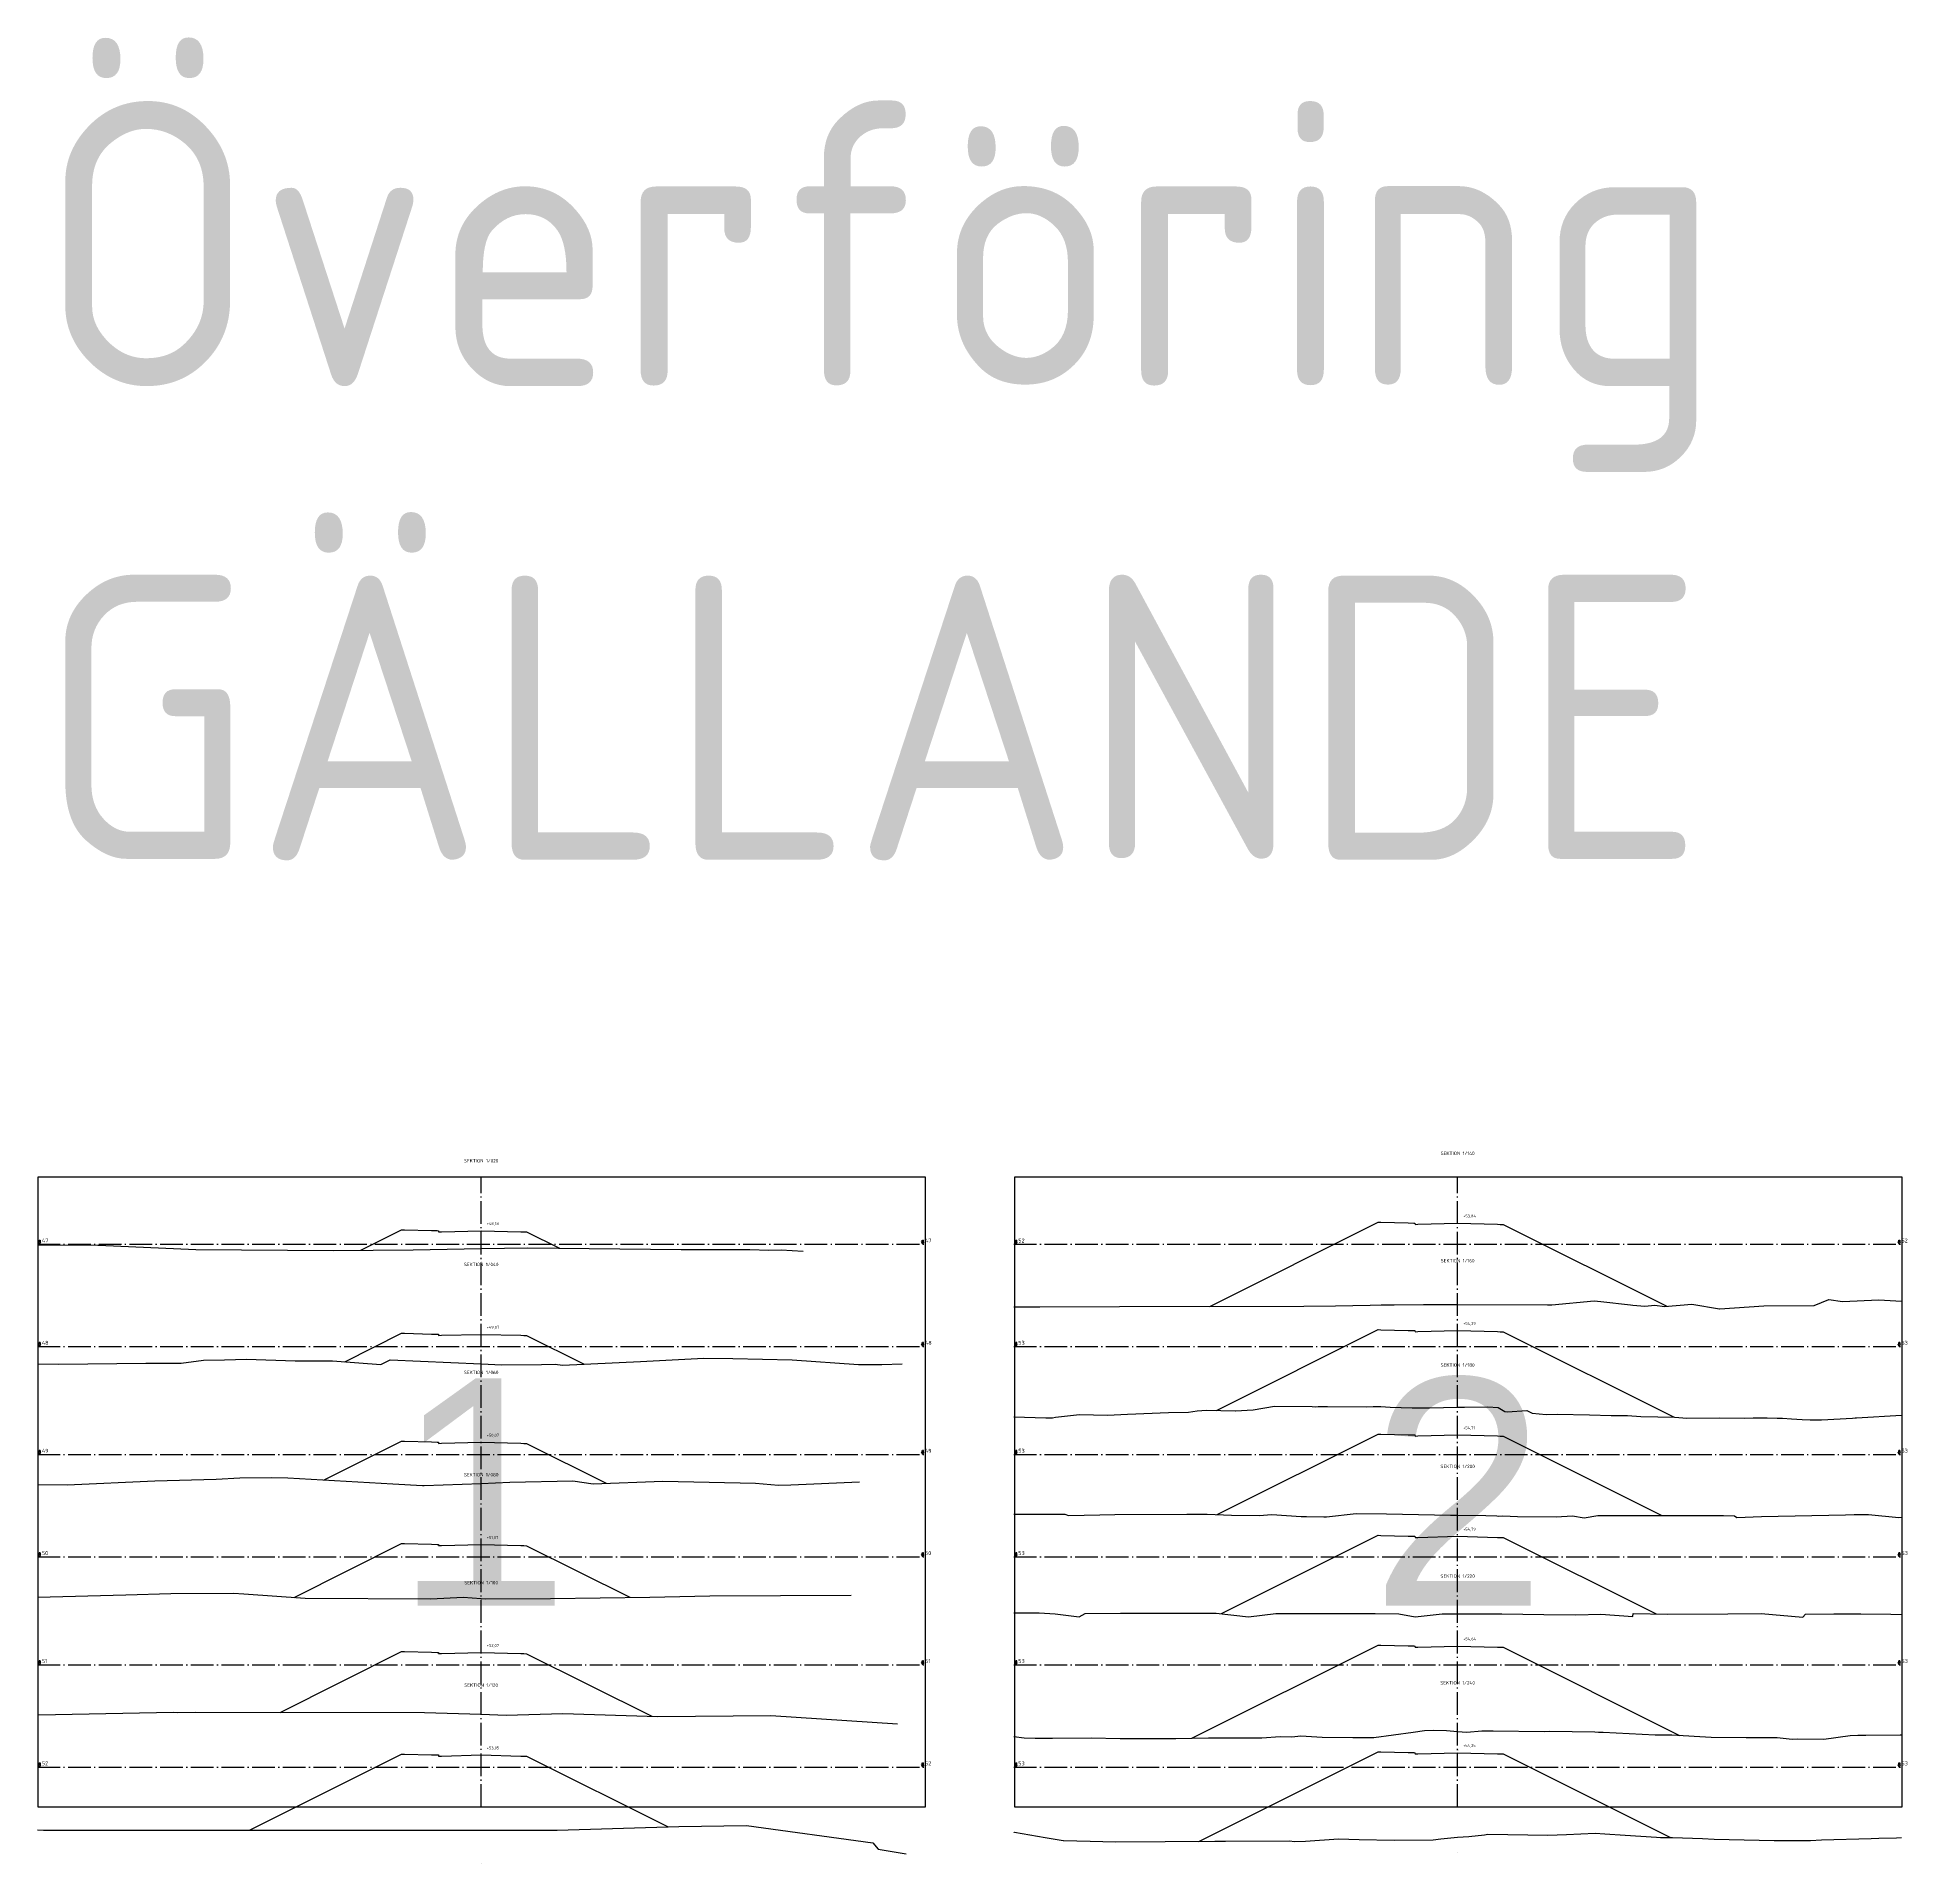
# Model space of a CAD drawing. Header units: metres. Extents: x 164066 to 165347, y 6228109 to 6230364.
# Drawn here: x 164065.9 to 164230.4, y 6228109.2 to 6228269.8 of the extents above; entities that cross this region are included whole.
import ezdxf
from ezdxf.enums import TextEntityAlignment as Align

# ---------------------------------------------------------------- set-up
doc = ezdxf.new("R2010")
doc.units = ezdxf.units.M
doc.header["$LTSCALE"] = 0.1
doc.linetypes.add('CENTRUMLINJE', pattern=[27, 20, -3, 1, -3])
doc.layers.get('DEFPOINTS').update_dxf_attribs({"color": 5})
for name, color, linetype in [('M-000', 7, 'Continuous'), ('M-372A', 3, 'Continuous'), ('M-374C', 6, 'Continuous'), ('M-378A', 7, 'CENTRUMLINJE'), ('M-378AT', 4, 'Continuous'), ('M-378B', 4, 'CENTRUMLINJE'), ('M-378BT', 4, 'Continuous'), ('T19202X', 4, 'Continuous')]:
    doc.layers.add(name, color=color, linetype=linetype)
doc.styles.add('ARIAL', font='ARIAL.TTF')
doc.styles.add('ISO-Anno-50', font='iso.shx', dxfattribs={"height": 5})
doc.styles.add('ISO35', font='ISO3098', dxfattribs={"height": 3.5})
doc.styles.add('P_ISO_25', font='ISO', dxfattribs={"height": 2.5})
doc.styles.add('P_ISO_30', font='ISO', dxfattribs={"height": 3})

msp = doc.modelspace()

# ---------------------------------------------------------------- linework, layer by layer
at = {"layer": 'DEFPOINTS', "flags": 128}
for points in [[(164065.94, 6228114.15), (164144.04, 6228114.15), (164144.04, 6228169.55), (164065.94, 6228169.55), (164065.94, 6228114.15)], [(164151.85, 6228114.15), (164229.95, 6228114.15), (164229.95, 6228169.55), (164151.85, 6228169.55), (164151.85, 6228114.15)]]:
    msp.add_lwpolyline(points, dxfattribs=at)
at = {"layer": 'M-000'}
for points in [[(164065.94, 6228114.15), (164144.04, 6228114.15), (164144.04, 6228169.55), (164065.94, 6228169.55), (164065.94, 6228114.15)], [(164151.85, 6228114.15), (164229.95, 6228114.15), (164229.95, 6228169.55), (164151.85, 6228169.55), (164151.85, 6228114.15)]]:
    msp.add_lwpolyline(points, dxfattribs=at)
at = {"layer": 'M-372A', "color": 3, "linetype": 'Continuous'}
for points in [[(164065.89, 6228163.59), (164071.21, 6228163.58), (164071.27, 6228163.58), (164079.84, 6228163.18), (164091.91, 6228163.11), (164098.96, 6228163.17), (164104.94, 6228163.26), (164109.04, 6228163.32), (164122.54, 6228163.2), (164128.58, 6228163.18), (164130.24, 6228163.14), (164131.33, 6228163.15), (164133.28, 6228163.04)], [(164151.8, 6228158.15), (164154.1, 6228158.15), (164161.09, 6228158.17), (164177.33, 6228158.2), (164180.1, 6228158.24), (164183.14, 6228158.29), (164184.12, 6228158.31), (164184.46, 6228158.31), (164184.65, 6228158.31), (164185.28, 6228158.32), (164187.85, 6228158.36), (164190.85, 6228158.35), (164198.77, 6228158.32), (164199.15, 6228158.32), (164202.85, 6228158.68), (164203.46, 6228158.61), (164206.06, 6228158.31), (164206.27, 6228158.28), (164207.31, 6228158.21), (164208.19, 6228158.29), (164209.04, 6228158.17), (164211.44, 6228158.39), (164213.89, 6228157.97), (164213.93, 6228157.97), (164217.79, 6228158.23), (164222.21, 6228158.25), (164223.5, 6228158.78), (164224.72, 6228158.61), (164227.91, 6228158.77), (164229.9, 6228158.63)], [(164065.89, 6228153.13), (164067.78, 6228153.1), (164075.45, 6228153.19), (164078.53, 6228153.18), (164080.51, 6228153.45), (164082.37, 6228153.48), (164084.28, 6228153.54), (164088.58, 6228153.4), (164091.85, 6228153.39), (164096.12, 6228153.08), (164096.92, 6228153.48), (164104.94, 6228153.12), (164106.76, 6228153.04), (164110.24, 6228153.08), (164111.45, 6228153.09), (164112.08, 6228153), (164118.97, 6228153.33), (164124.53, 6228153.62), (164127.07, 6228153.59), (164132.31, 6228153.47), (164138.13, 6228153.08), (164140.19, 6228153.07), (164141.99, 6228153.14)], [(164151.8, 6228148.46), (164154.63, 6228148.37), (164155.2, 6228148.38), (164155.48, 6228148.44), (164157.59, 6228148.66), (164160.03, 6228148.62), (164161.79, 6228148.69), (164165.4, 6228148.84), (164167.16, 6228148.88), (164167.93, 6228148.98), (164168.76, 6228149.04), (164171.29, 6228148.99), (164171.3, 6228148.99), (164172.87, 6228149.07), (164174.73, 6228149.4), (164178.05, 6228149.38), (164178.34, 6228149.34), (164178.58, 6228149.36), (164178.71, 6228149.37), (164179.41, 6228149.37), (164182.8, 6228149.34), (164183.42, 6228149.38), (164184.08, 6228149.36), (164184.91, 6228149.32), (164186.86, 6228149.25), (164188.37, 6228149.26), (164190.85, 6228149.3), (164191.44, 6228149.31), (164193.51, 6228149.34), (164194.43, 6228149.28), (164194.99, 6228148.94), (164195.21, 6228148.9), (164196.95, 6228149.03), (164197.41, 6228148.79), (164198.64, 6228148.68), (164199.6, 6228148.69), (164202.44, 6228148.63), (164204.36, 6228148.59), (164205.78, 6228148.59), (164206.97, 6228148.49), (164209.95, 6228148.42), (164211.01, 6228148.36), (164213.87, 6228148.38), (164216.11, 6228148.35), (164216.84, 6228148.38), (164218.08, 6228148.37), (164218.96, 6228148.34), (164219.42, 6228148.35), (164220.22, 6228148.3), (164221.15, 6228148.23), (164221.86, 6228148.21), (164222.86, 6228148.2), (164225.59, 6228148.35), (164225.82, 6228148.37), (164225.93, 6228148.37), (164229.9, 6228148.61)], [(164065.89, 6228142.51), (164068.51, 6228142.49), (164076.23, 6228142.82), (164081.62, 6228142.97), (164083.72, 6228143.09), (164086.48, 6228143.14), (164087.94, 6228143.09), (164097.18, 6228142.57), (164099.79, 6228142.41), (164099.91, 6228142.41), (164104.94, 6228142.61), (164107.46, 6228142.71), (164112.99, 6228142.84), (164114.78, 6228142.58), (164120.92, 6228142.81), (164129.07, 6228142.64), (164131.11, 6228142.46), (164132.18, 6228142.49), (164138.23, 6228142.73)], [(164151.8, 6228139.89), (164152.01, 6228139.89), (164156.3, 6228139.91), (164156.61, 6228139.77), (164159.37, 6228139.83), (164160.7, 6228139.86), (164167.02, 6228139.89), (164168.8, 6228139.91), (164170.95, 6228139.81), (164173.4, 6228139.78), (164174.49, 6228139.86), (164177.09, 6228139.69), (164177.55, 6228139.68), (164179.09, 6228139.67), (164179.32, 6228139.67), (164181.91, 6228139.96), (164184.59, 6228139.94), (164190.22, 6228139.81), (164190.85, 6228139.8), (164193.34, 6228139.78), (164194.31, 6228139.74), (164194.42, 6228139.72), (164194.83, 6228139.74), (164196.11, 6228139.68), (164199.53, 6228139.67), (164200.96, 6228139.75), (164201.97, 6228139.59), (164203.19, 6228139.77), (164207.37, 6228139.78), (164212.91, 6228139.78), (164214.24, 6228139.77), (164215.2, 6228139.76), (164215.4, 6228139.61), (164217.58, 6228139.69), (164224.98, 6228139.84), (164225.75, 6228139.86), (164227, 6228139.88), (164229.66, 6228139.62), (164229.9, 6228139.63)], [(164065.89, 6228132.61), (164073.68, 6228132.8), (164077.63, 6228132.91), (164083.15, 6228132.96), (164084.07, 6228132.89), (164089.45, 6228132.52), (164100.5, 6228132.46), (164103.35, 6228132.61), (164104.94, 6228132.48), (164105.31, 6228132.45), (164111.04, 6228132.49), (164119.78, 6228132.61), (164125.05, 6228132.71), (164137.49, 6228132.77)], [(164151.8, 6228131.21), (164154.03, 6228131.21), (164155.44, 6228131.13), (164157.56, 6228130.88), (164158.08, 6228131.16), (164161.2, 6228131.2), (164164.53, 6228131.18), (164169.23, 6228131.2), (164169.61, 6228131.2), (164172.46, 6228130.87), (164174.86, 6228131.17), (164178.42, 6228131.17), (164183.6, 6228131.16), (164185.69, 6228131.12), (164187.1, 6228130.87), (164189.49, 6228131.13), (164190.85, 6228131.13), (164191.86, 6228131.14), (164194.73, 6228131.13), (164198.42, 6228131.07), (164201.26, 6228131.05), (164203.46, 6228131.11), (164206.25, 6228130.89), (164206.3, 6228131.16), (164209.31, 6228131.1), (164214.62, 6228131.14), (164217.54, 6228131.17), (164221.22, 6228130.85), (164221.46, 6228131.1), (164223.95, 6228131.14), (164226.32, 6228131.13), (164228.96, 6228131.09), (164229.9, 6228131.06)], [(164065.89, 6228122.23), (164067.5, 6228122.26), (164077.85, 6228122.47), (164078.23, 6228122.45), (164079.81, 6228122.47), (164099.95, 6228122.44), (164104.94, 6228122.29), (164107.15, 6228122.22), (164112.12, 6228122.36), (164120.48, 6228122.11), (164130.42, 6228122.18), (164141.57, 6228121.46)], [(164151.8, 6228120.34), (164152.7, 6228120.21), (164153.68, 6228120.18), (164153.87, 6228120.18), (164154.27, 6228120.18), (164155.21, 6228120.2), (164158.6, 6228120.21), (164161.15, 6228120.16), (164163.24, 6228120.17), (164165.25, 6228120.16), (164165.43, 6228120.15), (164165.5, 6228120.15), (164166.05, 6228120.17), (164168.93, 6228120.22), (164173.62, 6228120.23), (164175.23, 6228120.33), (164176.25, 6228120.3), (164177.04, 6228120.39), (164178.92, 6228120.29), (164181.64, 6228120.26), (164182.55, 6228120.25), (164183.49, 6228120.26), (164186.93, 6228120.71), (164187.92, 6228120.87), (164188.75, 6228120.89), (164189.88, 6228120.87), (164190.85, 6228120.79), (164191.66, 6228120.72), (164192.99, 6228120.83), (164193.98, 6228120.84), (164198.46, 6228120.78), (164198.93, 6228120.8), (164202.91, 6228120.76), (164203.24, 6228120.72), (164203.66, 6228120.73), (164208.24, 6228120.49), (164209.7, 6228120.48), (164213.16, 6228120.27), (164216.24, 6228120.26), (164218.96, 6228120.26), (164220.28, 6228120.1), (164220.74, 6228120.13), (164223.08, 6228120.1), (164225.39, 6228120.44), (164226.06, 6228120.46), (164226.76, 6228120.46), (164229.77, 6228120.47), (164229.9, 6228120.47)], [(164065.89, 6228112.12), (164066.43, 6228112.11), (164068.16, 6228112.11), (164068.9, 6228112.11), (164085.23, 6228112.1), (164099.92, 6228112.09), (164104.94, 6228112.09), (164109.12, 6228112.09), (164111.63, 6228112.11), (164122.34, 6228112.41), (164128.28, 6228112.5), (164139.39, 6228110.99), (164139.86, 6228110.43), (164142.33, 6228110.01)], [(164151.8, 6228111.91), (164151.82, 6228111.9), (164151.85, 6228111.91), (164154.55, 6228111.45), (164156.14, 6228111.18), (164156.16, 6228111.18), (164156.17, 6228111.18), (164156.18, 6228111.18), (164158.53, 6228111.13), (164160.76, 6228111.07), (164169.48, 6228111.12), (164169.84, 6228111.12), (164170.01, 6228111.12), (164170.43, 6228111.12), (164176.02, 6228111.15), (164176.54, 6228111.11), (164177.45, 6228111.14), (164180.36, 6228111.33), (164182.18, 6228111.28), (164185.27, 6228111.21), (164188.71, 6228111.26), (164189.36, 6228111.34), (164190.85, 6228111.47), (164191.84, 6228111.55), (164193.21, 6228111.69), (164193.51, 6228111.73), (164198.78, 6228111.66), (164200.43, 6228111.72), (164202.96, 6228111.82), (164203.79, 6228111.77), (164205.59, 6228111.67), (164208.36, 6228111.48), (164208.71, 6228111.45), (164209.74, 6228111.44), (164212.4, 6228111.36), (164213.42, 6228111.3), (164218.7, 6228111.19), (164219.3, 6228111.18), (164221.89, 6228111.19), (164222.86, 6228111.25), (164227.22, 6228111.35), (164227.9, 6228111.38), (164229.45, 6228111.43), (164229.9, 6228111.44)]]:
    msp.add_lwpolyline(points, dxfattribs=at)
at = {"layer": 'M-374C', "color": 6, "linetype": 'Continuous'}
for points in [[(164094.36, 6228163.13), (164097.94, 6228164.92), (164098.19, 6228164.92), (164100.58, 6228164.86), (164101.08, 6228164.85), (164101.18, 6228164.84), (164101.19, 6228164.74), (164101.44, 6228164.75), (164104.94, 6228164.84), (164108.44, 6228164.75), (164108.69, 6228164.74), (164108.94, 6228164.74), (164111.82, 6228163.3)], [(164169.06, 6228158.18), (164183.85, 6228165.58), (164184.1, 6228165.58), (164186.49, 6228165.52), (164186.99, 6228165.5), (164187.09, 6228165.5), (164187.1, 6228165.4), (164187.35, 6228165.41), (164190.85, 6228165.5), (164194.35, 6228165.41), (164194.6, 6228165.4), (164194.85, 6228165.4), (164209.26, 6228158.19)], [(164169.63, 6228149.02), (164183.85, 6228156.14), (164184.1, 6228156.13), (164186.49, 6228156.07), (164186.99, 6228156.06), (164187.09, 6228156.05), (164187.1, 6228155.95), (164187.35, 6228155.96), (164190.85, 6228156.05), (164194.35, 6228155.96), (164194.6, 6228155.95), (164194.85, 6228155.95), (164209.91, 6228148.42)], [(164092.94, 6228153.31), (164097.94, 6228155.81), (164098.19, 6228155.81), (164100.58, 6228155.75), (164101.08, 6228155.73), (164101.18, 6228155.73), (164101.19, 6228155.63), (164101.44, 6228155.64), (164104.94, 6228155.72), (164108.44, 6228155.64), (164108.69, 6228155.63), (164108.94, 6228155.62), (164114, 6228153.09)], [(164091.14, 6228142.91), (164097.94, 6228146.31), (164098.19, 6228146.31), (164100.58, 6228146.25), (164101.08, 6228146.23), (164101.18, 6228146.23), (164101.19, 6228146.13), (164101.44, 6228146.14), (164104.94, 6228146.22), (164108.44, 6228146.14), (164108.69, 6228146.13), (164108.94, 6228146.12), (164115.94, 6228142.63)], [(164169.68, 6228139.87), (164183.85, 6228146.95), (164184.1, 6228146.95), (164186.49, 6228146.89), (164186.99, 6228146.88), (164187.09, 6228146.87), (164187.1, 6228146.77), (164187.35, 6228146.78), (164190.85, 6228146.87), (164194.35, 6228146.78), (164194.6, 6228146.77), (164194.85, 6228146.77), (164208.82, 6228139.78)], [(164170.07, 6228131.15), (164183.85, 6228138.04), (164184.1, 6228138.03), (164186.49, 6228137.97), (164186.99, 6228137.96), (164187.09, 6228137.96), (164187.1, 6228137.86), (164187.35, 6228137.86), (164190.85, 6228137.95), (164194.35, 6228137.86), (164194.6, 6228137.86), (164194.85, 6228137.85), (164208.31, 6228131.12)], [(164088.49, 6228132.58), (164097.94, 6228137.31), (164098.19, 6228137.31), (164100.58, 6228137.25), (164101.08, 6228137.23), (164101.18, 6228137.23), (164101.19, 6228137.13), (164101.44, 6228137.14), (164104.94, 6228137.22), (164108.44, 6228137.14), (164108.69, 6228137.13), (164108.94, 6228137.12), (164118.02, 6228132.59)], [(164167.47, 6228120.19), (164183.85, 6228128.38), (164184.1, 6228128.38), (164186.49, 6228128.32), (164186.99, 6228128.31), (164187.09, 6228128.3), (164187.1, 6228128.2), (164187.35, 6228128.21), (164190.85, 6228128.3), (164194.35, 6228128.21), (164194.6, 6228128.2), (164194.85, 6228128.2), (164210.38, 6228120.43)], [(164087.24, 6228122.46), (164097.94, 6228127.81), (164098.19, 6228127.81), (164100.58, 6228127.75), (164101.08, 6228127.73), (164101.18, 6228127.73), (164101.19, 6228127.63), (164101.44, 6228127.64), (164104.94, 6228127.72), (164108.44, 6228127.64), (164108.69, 6228127.63), (164108.94, 6228127.62), (164119.94, 6228122.12)], [(164084.55, 6228112.1), (164097.94, 6228118.79), (164098.19, 6228118.79), (164100.58, 6228118.73), (164101.08, 6228118.71), (164101.18, 6228118.71), (164101.19, 6228118.61), (164101.44, 6228118.62), (164104.94, 6228118.71), (164108.44, 6228118.62), (164108.69, 6228118.61), (164108.94, 6228118.61), (164121.39, 6228112.38)], [(164168.08, 6228111.11), (164183.85, 6228119), (164184.1, 6228118.99), (164186.49, 6228118.93), (164186.99, 6228118.92), (164187.09, 6228118.91), (164187.1, 6228118.81), (164187.35, 6228118.82), (164190.85, 6228118.91), (164194.35, 6228118.82), (164194.6, 6228118.81), (164194.85, 6228118.81), (164209.58, 6228111.44)]]:
    msp.add_lwpolyline(points, dxfattribs=at)
at = {"layer": 'M-378A'}
for p, q in [((164065.89, 6228163.65), (164143.99, 6228163.65)), ((164151.8, 6228163.65), (164229.9, 6228163.65)), ((164065.89, 6228154.65), (164143.99, 6228154.65)), ((164151.8, 6228154.65), (164229.9, 6228154.65)), ((164065.89, 6228145.15), (164143.99, 6228145.15)), ((164151.8, 6228145.15), (164229.9, 6228145.15)), ((164065.89, 6228136.15), (164143.99, 6228136.15)), ((164151.8, 6228136.15), (164229.9, 6228136.15)), ((164065.89, 6228126.65), (164143.99, 6228126.65)), ((164151.8, 6228126.65), (164229.9, 6228126.65)), ((164065.89, 6228117.65), (164143.99, 6228117.65)), ((164151.8, 6228117.65), (164229.9, 6228117.65))]:
    msp.add_line(p, q, dxfattribs=at)
at = {"layer": 'M-378AT'}
for p, q in [((164066.19, 6228163.95), (164065.99, 6228163.95)), ((164066.09, 6228163.65), (164065.99, 6228163.85)), ((164066.19, 6228163.85), (164065.99, 6228163.85)), ((164066.09, 6228164.05), (164066.09, 6228163.85)), ((164066.09, 6228163.65), (164066.19, 6228163.85)), ((164143.89, 6228163.95), (164143.69, 6228163.95)), ((164143.79, 6228163.65), (164143.69, 6228163.85)), ((164143.89, 6228163.85), (164143.69, 6228163.85)), ((164143.79, 6228164.05), (164143.79, 6228163.85)), ((164143.79, 6228163.65), (164143.89, 6228163.85)), ((164152.1, 6228163.95), (164151.9, 6228163.95)), ((164152, 6228163.65), (164151.9, 6228163.85)), ((164152.1, 6228163.85), (164151.9, 6228163.85)), ((164152, 6228164.05), (164152, 6228163.85)), ((164152, 6228163.65), (164152.1, 6228163.85)), ((164229.8, 6228163.95), (164229.6, 6228163.95)), ((164229.7, 6228163.65), (164229.6, 6228163.85)), ((164229.8, 6228163.85), (164229.6, 6228163.85)), ((164229.7, 6228164.05), (164229.7, 6228163.85)), ((164229.7, 6228163.65), (164229.8, 6228163.85)), ((164066.19, 6228154.95), (164065.99, 6228154.95)), ((164066.09, 6228154.65), (164065.99, 6228154.85)), ((164066.19, 6228154.85), (164065.99, 6228154.85)), ((164066.09, 6228155.05), (164066.09, 6228154.85)), ((164066.09, 6228154.65), (164066.19, 6228154.85)), ((164143.89, 6228154.95), (164143.69, 6228154.95)), ((164143.79, 6228154.65), (164143.69, 6228154.85)), ((164143.89, 6228154.85), (164143.69, 6228154.85)), ((164143.79, 6228155.05), (164143.79, 6228154.85)), ((164143.79, 6228154.65), (164143.89, 6228154.85)), ((164152.1, 6228154.95), (164151.9, 6228154.95)), ((164152, 6228154.65), (164151.9, 6228154.85)), ((164152.1, 6228154.85), (164151.9, 6228154.85)), ((164152, 6228155.05), (164152, 6228154.85)), ((164152, 6228154.65), (164152.1, 6228154.85)), ((164229.8, 6228154.95), (164229.6, 6228154.95)), ((164229.7, 6228154.65), (164229.6, 6228154.85)), ((164229.8, 6228154.85), (164229.6, 6228154.85)), ((164229.7, 6228155.05), (164229.7, 6228154.85)), ((164229.7, 6228154.65), (164229.8, 6228154.85)), ((164066.19, 6228145.45), (164065.99, 6228145.45)), ((164066.09, 6228145.15), (164065.99, 6228145.35)), ((164066.19, 6228145.35), (164065.99, 6228145.35)), ((164066.09, 6228145.55), (164066.09, 6228145.35)), ((164066.09, 6228145.15), (164066.19, 6228145.35)), ((164143.89, 6228145.45), (164143.69, 6228145.45)), ((164143.79, 6228145.15), (164143.69, 6228145.35)), ((164143.89, 6228145.35), (164143.69, 6228145.35)), ((164143.79, 6228145.55), (164143.79, 6228145.35)), ((164143.79, 6228145.15), (164143.89, 6228145.35)), ((164152.1, 6228145.45), (164151.9, 6228145.45)), ((164152, 6228145.15), (164151.9, 6228145.35)), ((164152.1, 6228145.35), (164151.9, 6228145.35)), ((164152, 6228145.55), (164152, 6228145.35)), ((164152, 6228145.15), (164152.1, 6228145.35)), ((164229.8, 6228145.45), (164229.6, 6228145.45)), ((164229.7, 6228145.15), (164229.6, 6228145.35)), ((164229.8, 6228145.35), (164229.6, 6228145.35)), ((164229.7, 6228145.55), (164229.7, 6228145.35)), ((164229.7, 6228145.15), (164229.8, 6228145.35)), ((164066.19, 6228136.45), (164065.99, 6228136.45)), ((164066.09, 6228136.15), (164065.99, 6228136.35)), ((164066.19, 6228136.35), (164065.99, 6228136.35)), ((164066.09, 6228136.55), (164066.09, 6228136.35)), ((164066.09, 6228136.15), (164066.19, 6228136.35)), ((164143.89, 6228136.45), (164143.69, 6228136.45)), ((164143.79, 6228136.15), (164143.69, 6228136.35)), ((164143.89, 6228136.35), (164143.69, 6228136.35)), ((164143.79, 6228136.55), (164143.79, 6228136.35)), ((164143.79, 6228136.15), (164143.89, 6228136.35)), ((164152.1, 6228136.45), (164151.9, 6228136.45)), ((164152, 6228136.15), (164151.9, 6228136.35)), ((164152.1, 6228136.35), (164151.9, 6228136.35)), ((164152, 6228136.55), (164152, 6228136.35)), ((164152, 6228136.15), (164152.1, 6228136.35)), ((164229.8, 6228136.45), (164229.6, 6228136.45)), ((164229.7, 6228136.15), (164229.6, 6228136.35)), ((164229.8, 6228136.35), (164229.6, 6228136.35)), ((164229.7, 6228136.55), (164229.7, 6228136.35)), ((164229.7, 6228136.15), (164229.8, 6228136.35)), ((164066.19, 6228126.95), (164065.99, 6228126.95)), ((164066.09, 6228126.65), (164065.99, 6228126.85)), ((164066.19, 6228126.85), (164065.99, 6228126.85)), ((164066.09, 6228127.05), (164066.09, 6228126.85)), ((164066.09, 6228126.65), (164066.19, 6228126.85)), ((164143.89, 6228126.95), (164143.69, 6228126.95)), ((164143.79, 6228126.65), (164143.69, 6228126.85)), ((164143.89, 6228126.85), (164143.69, 6228126.85)), ((164143.79, 6228127.05), (164143.79, 6228126.85)), ((164143.79, 6228126.65), (164143.89, 6228126.85)), ((164152.1, 6228126.95), (164151.9, 6228126.95)), ((164152, 6228126.65), (164151.9, 6228126.85)), ((164152.1, 6228126.85), (164151.9, 6228126.85)), ((164152, 6228127.05), (164152, 6228126.85)), ((164152, 6228126.65), (164152.1, 6228126.85)), ((164229.8, 6228126.95), (164229.6, 6228126.95)), ((164229.7, 6228126.65), (164229.6, 6228126.85)), ((164229.8, 6228126.85), (164229.6, 6228126.85)), ((164229.7, 6228127.05), (164229.7, 6228126.85)), ((164229.7, 6228126.65), (164229.8, 6228126.85)), ((164066.19, 6228117.95), (164065.99, 6228117.95)), ((164066.09, 6228117.65), (164065.99, 6228117.85)), ((164066.19, 6228117.85), (164065.99, 6228117.85)), ((164066.09, 6228118.05), (164066.09, 6228117.85)), ((164066.09, 6228117.65), (164066.19, 6228117.85)), ((164143.89, 6228117.95), (164143.69, 6228117.95)), ((164143.79, 6228117.65), (164143.69, 6228117.85)), ((164143.89, 6228117.85), (164143.69, 6228117.85)), ((164143.79, 6228118.05), (164143.79, 6228117.85)), ((164143.79, 6228117.65), (164143.89, 6228117.85)), ((164152.1, 6228117.95), (164151.9, 6228117.95)), ((164152, 6228117.65), (164151.9, 6228117.85)), ((164152.1, 6228117.85), (164151.9, 6228117.85)), ((164152, 6228118.05), (164152, 6228117.85)), ((164152, 6228117.65), (164152.1, 6228117.85)), ((164229.8, 6228117.95), (164229.6, 6228117.95)), ((164229.7, 6228117.65), (164229.6, 6228117.85)), ((164229.8, 6228117.85), (164229.6, 6228117.85)), ((164229.7, 6228118.05), (164229.7, 6228117.85)), ((164229.7, 6228117.65), (164229.8, 6228117.85))]:
    msp.add_line(p, q, dxfattribs=at)
at = {"layer": 'M-378B', "linetype": 'CENTRUMLINJE'}
for p, q in [((164104.94, 6228114.15), (164104.94, 6228169.55)), ((164190.85, 6228114.15), (164190.85, 6228169.55))]:
    msp.add_line(p, q, dxfattribs=at)
at = {"layer": 'T19202X'}
for centre in [(164104.94, 6228162.15), (164190.85, 6228157.15), (164104.94, 6228152.15), (164190.85, 6228147.65), (164104.94, 6228141.65), (164190.85, 6228138.65), (164104.94, 6228131.65), (164190.85, 6228130.15), (164104.94, 6228120.65), (164190.85, 6228119.15), (164190.85, 6228110.15), (164104.94, 6228109.15)]:
    msp.add_circle(centre, 0.001, dxfattribs=at)

# ---------------------------------------------------------------- texts
at = {"layer": 'DEFPOINTS', "style": 'ARIAL'}
for s, p in [('1', (164104.99, 6228141.85)), ('2', (164190.9, 6228141.85))]:
    msp.add_text(s, height=20, dxfattribs=at).set_placement(p, align=Align.MIDDLE_CENTER)
at = {"layer": 'DEFPOINTS', "color": 7, "insert": (164065.94, 6228264.15), "char_height": 25, "width": 271.4286, "attachment_point": 1, "style": 'ISO-Anno-50'}
msp.add_mtext('Överföring\\PGÄLLANDE', dxfattribs=at)
at = {"layer": 'M-378AT', "style": 'ISO35'}
for s, p in [('47', (164066.29, 6228163.8)), ('47', (164143.99, 6228163.8)), ('52', (164152.2, 6228163.8)), ('52', (164229.9, 6228163.8)), ('48', (164066.29, 6228154.8)), ('48', (164143.99, 6228154.8)), ('53', (164152.2, 6228154.8)), ('53', (164229.9, 6228154.8)), ('49', (164066.29, 6228145.3)), ('49', (164143.99, 6228145.3)), ('53', (164152.2, 6228145.3)), ('53', (164229.9, 6228145.3)), ('50', (164066.29, 6228136.3)), ('50', (164143.99, 6228136.3)), ('53', (164152.2, 6228136.3)), ('53', (164229.9, 6228136.3)), ('51', (164066.29, 6228126.8)), ('51', (164143.99, 6228126.8)), ('53', (164152.2, 6228126.8)), ('53', (164229.9, 6228126.8)), ('52', (164066.29, 6228117.8)), ('52', (164143.99, 6228117.8)), ('53', (164152.2, 6228117.8)), ('53', (164229.9, 6228117.8))]:
    msp.add_text(s, height=0.35, dxfattribs=at).set_placement(p)
at = {"layer": 'M-378BT', "style": 'P_ISO_30'}
for s, p in [('SEKTION 1/020', (164104.94, 6228170.84)), ('SEKTION 1/140', (164190.85, 6228171.5)), ('SEKTION 1/040', (164104.94, 6228161.72)), ('SEKTION 1/160', (164190.85, 6228162.05)), ('SEKTION 1/180', (164190.85, 6228152.87)), ('SEKTION 1/060', (164104.94, 6228152.22)), ('SEKTION 1/080', (164104.94, 6228143.22)), ('SEKTION 1/200', (164190.85, 6228143.95)), ('SEKTION 1/220', (164190.85, 6228134.3)), ('SEKTION 1/100', (164104.94, 6228133.72)), ('SEKTION 1/120', (164104.94, 6228124.71)), ('SEKTION 1/240', (164190.85, 6228124.91))]:
    msp.add_text(s, height=0.3, dxfattribs=at).set_placement(p, align=Align.CENTER)
at = {"layer": 'M-378BT', "style": 'P_ISO_25'}
for s, p in [('+53,84', (164191.35, 6228166)), ('+48,18', (164105.44, 6228165.34)), ('+49,07', (164105.44, 6228156.22)), ('+54,39', (164191.35, 6228156.55)), ('+50,07', (164105.44, 6228146.72)), ('+54,71', (164191.35, 6228147.37)), ('+51,07', (164105.44, 6228137.72)), ('+54,79', (164191.35, 6228138.45)), ('+52,07', (164105.44, 6228128.22)), ('+54,64', (164191.35, 6228128.8)), ('+53,05', (164105.44, 6228119.21)), ('+54,25', (164191.35, 6228119.41))]:
    msp.add_text(s, height=0.25, dxfattribs=at).set_placement(p)

doc.saveas('drawing.dxf')
